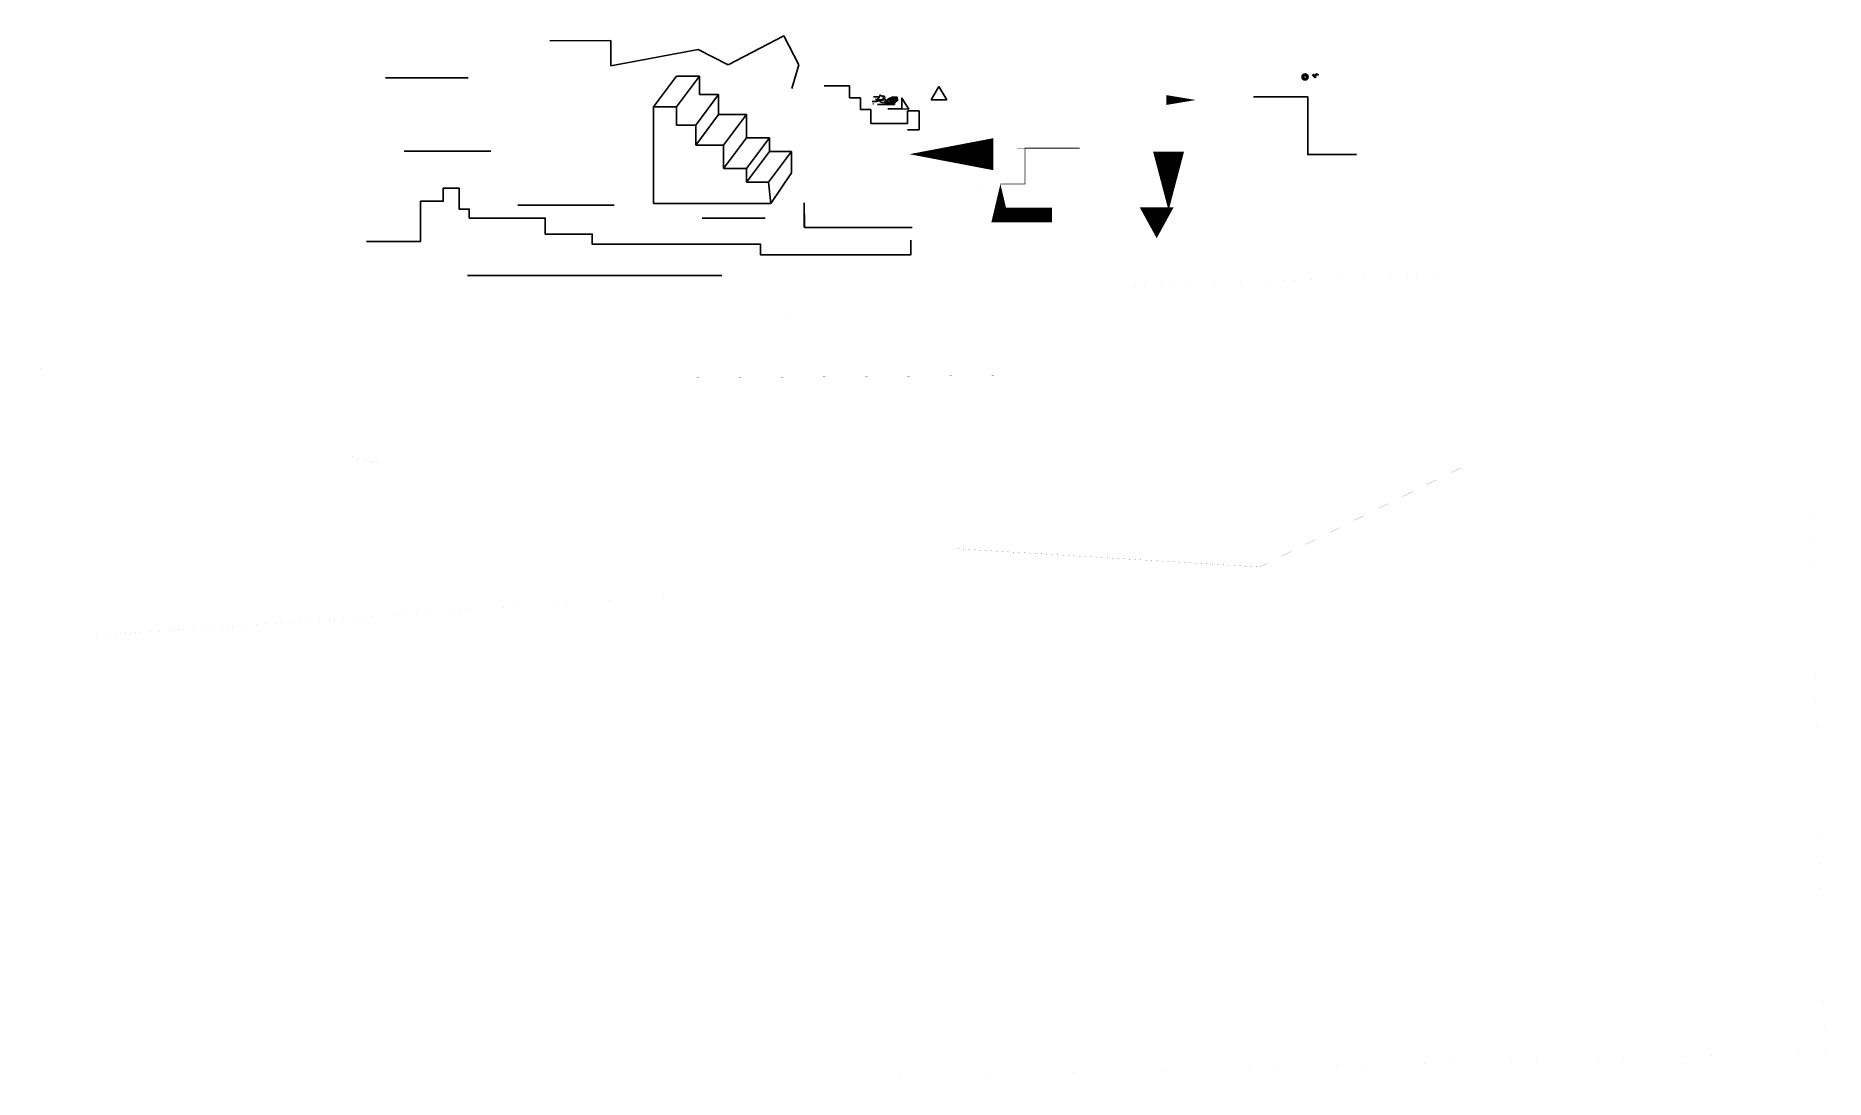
# Model space of a CAD drawing. Header units: millimetres. Extents: x -211271630 to 125129457, y -67076006 to 60599573.
# Drawn here: x -26705468 to 125129457, y -67076006 to 21419732 of the extents above; entities that cross this region are included whole.
import ezdxf

# ---------------------------------------------------------------- set-up
doc = ezdxf.new("R2010")
doc.units = ezdxf.units.MM

# ---------------------------------------------------------------- blocks, each defined once
blk = doc.blocks.new('*U6')
at = {"color": 0}
blk.add_lwpolyline([(-11165, 3179), (9123, 3179, -0.4142135624), (11768, 535), (11768, -2576, -0.4142135624), (11165, -3179), (-9123, -3179, -0.4142135624), (-11768, -535), (-11768, 2576, -0.4142135624)], format="xyb", close=True, dxfattribs=at)
blk = doc.blocks.new('*U7')
at = {"color": 0, "linetype": 'ByBlock', "lineweight": -2, "transparency": 16777216}
for p, rotation in [((82036598, 18139704), 300.0000000000001), ((82037642, 18174485), 239.9999999999999), ((82068286, 18190971), 180), ((82096841, 18137895), 59.99999999999999), ((82097885, 18172676), 120)]:
    blk.add_blockref('*U6', p, dxfattribs=dict(at, rotation=rotation))
blk.add_blockref('*U6', (82066197, 18121408), dxfattribs=at)
blk = doc.blocks.new('*U8')
at = {"color": 0}
blk.add_circle((0, 0), 2681, dxfattribs=at)
blk = doc.blocks.new('*U9')
at = {"color": 0, "linetype": 'ByBlock', "lineweight": -2, "transparency": 16777216}
for p in [(0, 16083), (0, 8042), (0, 0), (8042, 16083), (8042, 8042), (8042, 0), (16083, 16083), (16083, 8042), (16083, 0), (24125, 16083), (24125, 8042), (24125, 0)]:
    blk.add_blockref('*U8', p, dxfattribs=at)
blk = doc.blocks.new('*U10')
h = blk.add_hatch(color=0)
h.dxf.hatch_style = 1
h.paths.add_polyline_path([(-2684, 0, -1), (40, 0, 0.9337518473), (2671, -180, 0.0168479694), (2677, 0, 1)])
h.paths.add_polyline_path([(1970, -90, -1), (694, -90, -1)], flags=16)
h.paths.add_polyline_path([(-660, -229, 1), (-1935, -229, 1)], flags=17)
h = blk.add_hatch(color=0)
h.set_gradient(color1=(0, 0, 255), color2=(255, 255, 0))
h.paths.add_polyline_path([(40, 0, 0.9999999806), (-2684, 0, 0.4142135624), (-3, -2681, 0.3946117329), (2671, -180, -0.9337518473)])
h.paths.add_polyline_path([(-1935, -229, -1), (-660, -229, -1)], flags=16)
h = blk.add_hatch(color=0)
h.set_gradient(color1=(248, 153, 30), color2=(255, 255, 0))
h.paths.add_polyline_path([(2671, -180, -0.9337518473), (40, 0, 0.9999999806), (-2684, 0, 0.4142135624), (-3, -2681, 0.3946117329)])
h.paths.add_polyline_path([(-660, -229, -1), (-1935, -229, -1)], flags=16)
at = {"color": 0}
for centre in [(-1297, -229), (1332, -90)]:
    blk.add_circle(centre, 638, dxfattribs=at)
for centre, radius, start, end in [((-1322, 0), 1362, 0, 180), ((-3, 0), 2681, 180, 270), ((1362, 0), 1322, 180, 6.02011453)]:
    blk.add_arc(centre, radius, start, end, dxfattribs=at)
blk = doc.blocks.new('*U11')
at = {"color": 0, "linetype": 'ByBlock', "lineweight": -2, "transparency": 16777216}
for p, rotation in [((82027351, 18108358), 209.9999999999998), ((82027899, 18105794), 239.9999999999999), ((82028158, 18110852), 180), ((82030104, 18112608), 149.9999999999998), ((82029656, 18103849), 269.9999999999998), ((82032150, 18103042), 299.9999999999998), ((82032667, 18113156), 119.9999999999999), ((82034713, 18103590), 329.9999999999998), ((82035161, 18112350), 89.99999999999993), ((82036917, 18110404), 59.99999999999992), ((82037466, 18107841), 29.99999999999995)]:
    blk.add_blockref('*U10', p, dxfattribs=dict(at, rotation=rotation))
blk.add_blockref('*U10', (82036659, 18105347), dxfattribs=at)
blk = doc.blocks.new('*U37')
at = {"color": 0}
for centre, radius, start, end in [((-40575, 43079), 20735, 99.76988116, 200.23011901), ((-185439, -181303), 250815, 30.08706573, 59.99999998), ((-185439, -181303), 282690, 30.08706573, 59.99999998), ((45373, -47576), 15938, 210.08706573, 30.08706573)]:
    blk.add_arc(centre, radius, start, end, dxfattribs=at)
blk = doc.blocks.new('*U38')
at = {"color": 0, "linetype": 'ByBlock', "lineweight": -2, "transparency": 16777216}
for p, rotation in [((80807942, 17982276), 120), ((80855864, 17795005), 180), ((80946162, 18117413), 60.00000000000001), ((81042007, 17742872), 240), ((81180226, 17878009), 299.9999999999999)]:
    blk.add_blockref('*U37', p, dxfattribs=dict(at, rotation=rotation))
blk.add_blockref('*U37', (81132304, 18065280), dxfattribs=at)

msp = doc.modelspace()

# ---------------------------------------------------------------- hatches: boundary and pattern name
h = msp.add_hatch(color=0)
h.set_gradient(color1=(255, 255, 255))
h.paths.add_polyline_path([(81675201, 18133615, 0.6905857826), (81672390, 18129851, -0.1419951508), (81673599, 18130627, -0.6552490943), (81675201, 18131867), (81702650, 18131867), (81702650, 18133615)])
h.paths.add_polyline_path([(81702650, 18128808), (81702650, 18130556), (81675274, 18130556, 1.3971166719), (81675055, 18125677), (81702504, 18125677), (81702504, 18127425), (81675055, 18127425, -1.6790928159), (81675274, 18128808)])
h = msp.add_hatch(color=0)
h.set_gradient(color1=(255, 255, 255), name='CYLINDER')
h.paths.add_polyline_path([(81675055, 18124875, -0.2315436149), (81674135, 18125581, -0.2556032148), (81672060, 18126933, 0.5479250723), (81675055, 18123127), (81702504, 18123127), (81702504, 18124875)])
at = {"true_color": 0xddb3d4}
h = msp.add_hatch(dxfattribs=at)
h.set_pattern_fill('GOST_WOOD', color=254, style=0)
h.paths.add_polyline_path([(81702723, 18130556), (81702723, 18128808), (81702650, 18124966), (81702650, 18122723), (81714904, 18122723), (81719762, 18125528), (81720587, 18125528), (81720875, 18128652), (81720875, 18131775), (81719779, 18131775), (81714904, 18134590), (81702650, 18134590), (81702650, 18130556)])
h = msp.add_hatch(dxfattribs=at)
h.set_pattern_fill('GOST_WOOD', color=254, style=0)
h.paths.add_polyline_path([(81702650, 18124966), (81702650, 18122723), (81714904, 18122723), (81719762, 18125528), (81720587, 18125528), (81720875, 18128652), (81720875, 18131775), (81719779, 18131775), (81714904, 18134590), (81702650, 18134590), (81702650, 18130556), (81702723, 18130556), (81702723, 18128808)])
at = {"true_color": 0x293189}
h = msp.add_hatch(dxfattribs=at)
h.set_pattern_fill('AR-B816', color=177, style=0)
h.paths.add_polyline_path([(81702650, 18134590), (81702650, 18130556), (81702723, 18130556), (81702723, 18128808), (81702650, 18128808), (81702650, 18124966), (81702650, 18122723), (81714904, 18122723), (81719762, 18125528), (81720587, 18125528), (81720875, 18128652), (81720875, 18131775), (81719779, 18131775), (81714904, 18134590)])
h = msp.add_hatch()
h.set_pattern_fill('GOST_WOOD', color=0, style=0)
h.paths.add_polyline_path([(82016477, 18111814), (82016477, 18107445), (82024595, 18107445), (82024595, 18111814)])
h = msp.add_hatch(color=0)
h.set_gradient(color1=(94, 103, 175), color2=(94, 103, 175))
h.paths.add_polyline_path([(82044166, 18103506), (82044166, 18100965), (82051313, 18100965), (82051313, 18103506)])
h.paths.add_polyline_path([(82045734, 18106531, 1), (82041581, 18106531, 1)])
h.paths.add_polyline_path([(82033356, 18111070, -0.1194827564), (82033205, 18111691, -0.2763427742), (82033921, 18112886, 0.5571297092), (82032527, 18112024, 0.3736714857)])
h.paths.add_polyline_path([(82035918, 18111691, 0.5669771792), (82033921, 18112886, -0.0703491727), (82034143, 18112733, -0.5311245607), (82035685, 18111691, -0.7428839686), (82033626, 18111070, -0.0703491727), (82033356, 18111070, 0.7865393536)])
h.paths.add_polyline_path([(82030714, 18111289, -0.5330420292), (82031659, 18111924, 0.0011138702), (82031712, 18112117), (82029763, 18112117, 0.1113135468), (82029633, 18111539, 1), (82032327, 18111539, 0.1113135468), (82032196, 18112117), (82031858, 18112117), (82031712, 18112117, -0.0011138702), (82031659, 18111924, -0.3045956744), (82032086, 18111289, -1)])
h.paths.add_polyline_path([(82036396, 18111015, 0.0851828728), (82036369, 18110862, 1), (82037287, 18110862, 0.3185408566), (82036980, 18111295, -0.1940002713)])
h.paths.add_polyline_path([(82037902, 18112226, 1), (82037209, 18112226, 1)])
h = msp.add_hatch()
h.set_pattern_fill('GOST_WOOD', color=0, style=0)
h.set_pattern_definition([(90, (-2.988, -0.271), (6, -4e-16), [10, -2]), (90, (-0.988, -2.271), (6, -4e-16), [6, -1.5, 3, -1.5]), (90, (1.012, -5.271), (6, -4e-16), [10, -2])])
h.paths.add_polyline_path([(82102905, 18108147), (82103838, 18108147, 0.6805018638)])
h.paths.add_polyline_path([(82103838, 18107778), (82102905, 18107778, 0.6805018638)])
h.paths.add_polyline_path([(82102905, 18108147, 0.094216507), (82102870, 18107963, 0.094216507), (82102905, 18107778)])
h.paths.add_polyline_path([(82103873, 18107963, 0.094216507), (82103838, 18108147), (82103838, 18107778, 0.094216507)])
h = msp.add_hatch(color=0)
h.set_gradient(color1=(248, 215, 49), color2=(19, 155, 72))
h.paths.add_polyline_path([(82103556, 18107963, 1), (82103188, 18107963, 1)])
h.paths.add_polyline_path([(82103838, 18108147, 0.6805018638), (82102905, 18108147)])
h.paths.add_polyline_path([(82103838, 18107778), (82102905, 18107778, 0.6805018638)])
h = msp.add_hatch(color=256)
h.paths.add_polyline_path([(82110218, 18100031), (82109393, 18101221), (82105195, 18101221), (82104241, 18100031)])
h.paths.add_polyline_path([(82111425, 18098606), (82111425, 18100031), (82110218, 18100031), (82110218, 18098670)])
at = {"true_color": 0xddb3d4}
h = msp.add_hatch(dxfattribs=at)
h.set_pattern_fill('ANSI32', color=254, style=0)
h.paths.add_polyline_path([(82104241, 18100031), (82104241, 18098670), (82104675, 18098670, -1), (82105892, 18098670), (82108519, 18098670, -1), (82109736, 18098670), (82110218, 18098670), (82110218, 18100031)])
h.paths.add_polyline_path([(82105892, 18098670, 1), (82104675, 18098670)], flags=17)
h.paths.add_polyline_path([(82109736, 18098670, 1), (82108519, 18098670)], flags=17)
h.paths.add_polyline_path([(82108519, 18098670, 1), (82109736, 18098670)])
h.paths.add_polyline_path([(82105892, 18098670), (82104675, 18098670, 1)])
h.paths.add_polyline_path([(82110218, 18100031), (82109393, 18101221), (82105195, 18101221), (82104241, 18100031)])

# ---------------------------------------------------------------- linework, layer by layer
for p, q in [((32051568, 18970081), (36764526, 21419732)), ((36764526, 21419732), (38050965, 18944713)), ((16902771, 20987441), (22096644, 21035473)), ((22096644, 21035473), (22096644, 18874016)), ((22096644, 18874016), (29502722, 20266955)), ((29502722, 20266955), (32051568, 18970081)), ((38050965, 18944713), (37437806, 16952721)), ((2956259, 17865336), (9977606, 17865336)), ((25713243, 15392168), (27657835, 17993335)), ((27657835, 17993335), (29602426, 17993335)), ((27657835, 17993335), (29602426, 17993335)), ((29602426, 17993335), (27657835, 15392168)), ((29602426, 17993335), (29602426, 16432635)), ((40180057, 17186479), (42336796, 17186479)), ((42336796, 17186479), (42336796, 16156850)), ((49261137, 15989215), (49914404, 17120706)), ((50590078, 15989215), (49914404, 17120706)), ((25713243, 15392168), (27657835, 15392168)), ((25713243, 15392168), (25713243, 13772854)), ((27657835, 15392168), (27657835, 13831468)), ((27657835, 15392168), (27657835, 13831468)), ((29289903, 13831468), (31234494, 16432635)), ((29602426, 16432635), (31234494, 16432635)), ((31234494, 16432635), (31234494, 14733206)), ((31234494, 16432635), (31234494, 14733206)), ((42336796, 16156850), (43259174, 16156850)), ((43259174, 16156850), (43259174, 15181413)), ((44266014, 15851341), (44631459, 15851341)), ((44368985, 15643635), (44318509, 15643635)), ((44379080, 16236503), (44809134, 16236503)), ((44544641, 16050980), (45075647, 16002582)), ((44595117, 16002582), (44544641, 16050980)), ((44629440, 16002582), (44595117, 16002582)), ((45023152, 16002582), (44629440, 16002582)), ((44631459, 15851341), (44959788, 16420023)), ((44631459, 15851341), (44959788, 16420023)), ((45400802, 16021208), (44631459, 15851341)), ((45400802, 16021208), (44631459, 15851341)), ((44708183, 15603304), (45342160, 15603304)), ((44809134, 16236503), (44932296, 16266751)), ((44926239, 15883605), (44948448, 15929986)), ((44926239, 15853357), (44926239, 15883605)), ((44926239, 15883605), (44926239, 15883605)), ((45085742, 15773093), (44926239, 15853357)), ((44926239, 15853357), (44926239, 15853357)), ((44948448, 15929986), (44967074, 15968884)), ((44959788, 16420023), (45400802, 16021208)), ((44959788, 16420023), (45400802, 16021208)), ((44967074, 15968884), (45075647, 16002582)), ((45075647, 16002582), (45023152, 16002582)), ((45075647, 16002582), (45196789, 16067112)), ((45168523, 15773093), (45085742, 15773093)), ((45085742, 15773093), (45085742, 15773093)), ((45122085, 16204238), (45214312, 16363980)), ((45257360, 15773093), (45168523, 15773093)), ((45168523, 15773093), (45168523, 15773093)), ((45196789, 16067112), (45305817, 16067112)), ((45214312, 16363980), (45400712, 16200205)), ((45278349, 15773093), (45257360, 15773093)), ((45321969, 15794877), (45278349, 15773093)), ((45305817, 16067112), (45368407, 16036864)), ((45374464, 15821092), (45321969, 15794877)), ((45321969, 15794877), (45321969, 15794877)), ((45342160, 15603304), (45604634, 16036864)), ((45604634, 15698082), (45342160, 15603304)), ((45342160, 15603304), (46149774, 15603304)), ((45368407, 16036864), (45400802, 16021208)), ((45400802, 15857390), (45374464, 15821092)), ((45400802, 16021208), (45400802, 15944102)), ((45400802, 15944102), (45400802, 15889655)), ((45400802, 15889655), (45400802, 15857390)), ((45604634, 16036864), (45953927, 16206255)), ((46383982, 16206255), (45604634, 16036864)), ((45604634, 16036864), (45953927, 16206255)), ((46169964, 16036864), (45604634, 16036864)), ((45604634, 16036864), (45604634, 15982417)), ((46169964, 16036864), (45604634, 15698082)), ((45604634, 15698082), (45604634, 16036864)), ((45604634, 16036864), (46169964, 15698082)), ((45604634, 16036864), (45604634, 15698082)), ((45604634, 15982417), (45604634, 15698082)), ((45953927, 15907401), (45604634, 15698082)), ((45604634, 15698082), (45953927, 15907401)), ((45604634, 15698082), (46169964, 15698082)), ((45953927, 16206255), (46383982, 16206255)), ((45953927, 16206255), (46169964, 16036864)), ((46169964, 15698082), (45953927, 16206255)), ((45953927, 16206255), (45953927, 15907401)), ((45953927, 15907401), (46418305, 15946119)), ((46149774, 15603304), (46169964, 15698082)), ((46383982, 16206255), (46169964, 16036864)), ((46383982, 16206255), (46169964, 15698082)), ((46169964, 15698082), (46169964, 16036864)), ((46169964, 16036864), (46169964, 15698082)), ((46169964, 15698082), (46169964, 16036864)), ((46169964, 16036864), (46418305, 15946119)), ((46169964, 15698082), (46418305, 15946119)), ((46418305, 15946119), (46169964, 15698082)), ((46418305, 15946119), (46383982, 16206255)), ((46418305, 15946119), (46383982, 16206255)), ((49261137, 15989215), (50590078, 15989215)), ((25713243, 13772854), (25713243, 7200880)), ((27657835, 13831468), (29289903, 13831468)), ((27657835, 13831468), (29289903, 13831468)), ((31234494, 14733206), (29289903, 12132039)), ((29289903, 13831468), (29289903, 12132039)), ((31234494, 14733206), (33595784, 14733206)), ((31651193, 12132039), (33595784, 14733206)), ((33595784, 14733206), (33595784, 12756319)), ((33595784, 14733206), (33595784, 12756319)), ((43259174, 15181413), (44154424, 15181413)), ((44154424, 15181413), (44154424, 13975663)), ((44154424, 13975663), (46134826, 13975663)), ((46134826, 13975663), (47247106, 13975663)), ((47247106, 13975663), (47247106, 15059483)), ((47247106, 15059483), (48237307, 15059483)), ((48237307, 15059483), (48237307, 14056950)), ((48237307, 14056950), (48237307, 13447301)), ((33595784, 12756319), (31651193, 10155153)), ((33595784, 12756319), (35540376, 12756319)), ((33595784, 10155153), (35540376, 12756319)), ((35540376, 12756319), (35540376, 11611806)), ((35540376, 12756319), (35540376, 11611806)), ((48237307, 13447301), (47260671, 13447301)), ((4564134, 11626903), (11905144, 11626903)), ((29289903, 12132039), (31651193, 12132039)), ((29289903, 12132039), (31651193, 12132039)), ((31651193, 12132039), (31651193, 10155153)), ((35540376, 11611806), (33595784, 9010639)), ((35470926, 9010639), (37415518, 11611806)), ((35470926, 9010639), (37415518, 11611806)), ((35540376, 11611806), (37415518, 11611806)), ((37415518, 11611806), (37415518, 9796136)), ((31651193, 10155153), (33595784, 10155153)), ((31651193, 10155153), (33595784, 10155153)), ((33595784, 10155153), (33595784, 9010639)), ((37415518, 9796136), (35673902, 7200880)), ((33595784, 9010639), (35470926, 9010639)), ((33595784, 9010639), (35470926, 9010639)), ((35673902, 7200880), (35470926, 9010639)), ((14188019, 7066758), (22379512, 7066758)), ((25713243, 7200880), (35673902, 7200880)), ((38499000, 5180477), (38499000, 7241839)), ((38521434, 5158071), (38521434, 6275895)), ((29839612, 5964691), (35178820, 5964691)), ((38521434, 5158071), (47651929, 5158071)), ((9935605, 1075979), (31511012, 1075979))]:
    msp.add_line(p, q)
at = {"color": 0}
for p, q in [((80876634, 17930142), (80852562, 17930142)), ((80877639, 17945473), (80853773, 17948615)), ((80877639, 17914812), (80853773, 17911670)), ((80880636, 17960541), (80857384, 17966771)), ((80880636, 17899744), (80857384, 17893514)), ((80885575, 17975089), (80863335, 17984301)), ((80885575, 17885196), (80863335, 17875984)), ((80892370, 17988867), (80871522, 18000904)), ((80892370, 17871417), (80871522, 17859381)), ((80900905, 18001641), (80881807, 18016296)), ((80900905, 17858643), (80881807, 17843989)), ((80911035, 18013192), (80894013, 18030214)), ((80911035, 17847093), (80894013, 17830071)), ((80922585, 18023322), (80907931, 18042420)), ((80922585, 17836963), (80907931, 17817865)), ((80935359, 18031857), (80923323, 18052704)), ((80935359, 17828428), (80923323, 17807580)), ((80949138, 18038652), (80939926, 18060892)), ((80949138, 17821633), (80939926, 17799393)), ((80963686, 18043590), (80957456, 18066843)), ((80963686, 17816694), (80957456, 17793442)), ((80978754, 18046588), (80975612, 18070454)), ((80978754, 17813697), (80975612, 17789831)), ((80994084, 18047592), (80994084, 18071665)), ((80994084, 17812692), (80994084, 17788620)), ((81009415, 18046588), (81012557, 18070454)), ((81009415, 17813697), (81012557, 17789831)), ((81024483, 18043590), (81030713, 18066843)), ((81024483, 17816694), (81030713, 17793442)), ((81039030, 18038652), (81048243, 18060892)), ((81039030, 17821633), (81048243, 17799393)), ((81052809, 18031857), (81064845, 18052704)), ((81052809, 17828428), (81064845, 17807580)), ((81065583, 18023322), (81080238, 18042420)), ((81065583, 17836963), (81080238, 17817865)), ((81077134, 18013192), (81094156, 18030214)), ((81077134, 17847093), (81094156, 17830071)), ((81087264, 18001641), (81106362, 18016296)), ((81087264, 17858643), (81106362, 17843989)), ((81095799, 17988867), (81116646, 18000904)), ((81095799, 17871417), (81116646, 17859381)), ((81102594, 17975089), (81124834, 17984301)), ((81102594, 17885196), (81124834, 17875984)), ((81107532, 17960541), (81130784, 17966771)), ((81107532, 17899744), (81130784, 17893514)), ((81110529, 17945473), (81134396, 17948615)), ((81110529, 17914812), (81134396, 17911670)), ((81111534, 17930142), (81135607, 17930142)), ((81663502, 18052408), (81657738, 18052408)), ((81658583, 18058825), (81665780, 18061436)), ((81664150, 18057333), (81658583, 18058825)), ((81658583, 18045991), (81664027, 18047967)), ((81664150, 18047483), (81658583, 18045991)), ((81666051, 18061922), (81661059, 18064804)), ((81666051, 18042894), (81661059, 18040012)), ((81661059, 18040012), (81666589, 18042018)), ((81664999, 18069939), (81671125, 18072162)), ((81669075, 18065863), (81664999, 18069939)), ((81669075, 18038953), (81664999, 18034877)), ((81673016, 18068887), (81670134, 18073879)), ((81673016, 18035929), (81670134, 18030937)), ((81670134, 18030937), (81677492, 18033607)), ((81702723, 18130556), (81675274, 18130556)), ((81675274, 18128808), (81702723, 18128808)), ((81676113, 18076356), (81748577, 18102648)), ((81677605, 18070788), (81676113, 18076356)), ((81677605, 18034028), (81676113, 18028461)), ((81677600, 18070806), (81682530, 18072595)), ((81677600, 18070806), (81682530, 18072593)), ((81682530, 18077200), (81754994, 18103493)), ((81682530, 18071436), (81682530, 18077200)), ((81682530, 18033380), (81682530, 18027616)), ((81682530, 18027616), (81688585, 18029813)), ((81687455, 18070788), (81688947, 18076356)), ((81687455, 18070788), (81694649, 18073398)), ((81687455, 18034028), (81688947, 18028461)), ((81761411, 18102648), (81688947, 18076356)), ((81688947, 18028461), (81761411, 18054753)), ((81692044, 18068887), (81694926, 18073879)), ((81692044, 18035929), (81697155, 18037784)), ((81692044, 18035929), (81694926, 18030937)), ((81694926, 18073879), (81767390, 18100171)), ((81694926, 18030937), (81767390, 18057230)), ((81695985, 18065863), (81768449, 18092156)), ((81695985, 18065863), (81700061, 18069939)), ((81695985, 18038953), (81700061, 18034877)), ((81699009, 18042894), (81771473, 18069187)), ((81699009, 18061922), (81704001, 18064804)), ((81699009, 18042894), (81704001, 18040012)), ((81772525, 18096231), (81700061, 18069939)), ((81700061, 18034877), (81772525, 18061170)), ((81700910, 18057333), (81706478, 18058825)), ((81700910, 18047483), (81706478, 18045991)), ((81701558, 18052408), (81774022, 18078701)), ((81701558, 18052408), (81707322, 18052408)), ((81702723, 18128808), (81702723, 18130556)), ((81704001, 18064804), (81776465, 18091097)), ((81704001, 18040012), (81776465, 18066304)), ((81711459, 18009354), (81705695, 18009354)), ((81706478, 18058825), (81778942, 18085117)), ((81706478, 18045991), (81778942, 18072284)), ((81706540, 18015771), (81713738, 18018382)), ((81712108, 18014279), (81706540, 18015771)), ((81706540, 18002937), (81711985, 18004913)), ((81712108, 18004429), (81706540, 18002937)), ((81707322, 18052408), (81779786, 18078701)), ((81714009, 18018868), (81709017, 18021750)), ((81714009, 17999840), (81709017, 17996958)), ((81709017, 17996958), (81714546, 17998964)), ((81712957, 18026885), (81719083, 18029107)), ((81717033, 18022809), (81712957, 18026885)), ((81717033, 17995899), (81712957, 17991823)), ((81714904, 18134590), (81714912, 18134585)), ((81714904, 18122723), (81719762, 18125528)), ((81714904, 18122723), (81714932, 18122734)), ((81714912, 18134585), (81714921, 18134580)), ((81714921, 18134580), (81714921, 18134580)), ((81714921, 18134580), (81719779, 18131775)), ((81720974, 18025833), (81718091, 18030825)), ((81720974, 17992875), (81718091, 17987883)), ((81718091, 17987883), (81725450, 17990553)), ((81721163, 18131775), (81720587, 18125528)), ((81720875, 18128652), (81720875, 18131775)), ((81721791, 18131775), (81721215, 18125528)), ((81722420, 18131775), (81721844, 18125528)), ((81723100, 18131775), (81722524, 18125528)), ((81723753, 18131775), (81723177, 18125528)), ((81724382, 18131775), (81723806, 18125528)), ((81724071, 18033301), (81796535, 18059594)), ((81725563, 18027734), (81724071, 18033301)), ((81725563, 17990974), (81724071, 17985406)), ((81725010, 18131775), (81724434, 18125528)), ((81725691, 18131775), (81725115, 18125528)), ((81725403, 18128652), (81725115, 18125528)), ((81725403, 18128652), (81725403, 18125528)), ((81725558, 18027752), (81730488, 18029540)), ((81725558, 18027752), (81730488, 18029539)), ((81730488, 18034146), (81802952, 18060439)), ((81730488, 18028382), (81730488, 18034146)), ((81730488, 17990326), (81730488, 17984562)), ((81730488, 17984562), (81736542, 17986758)), ((81735412, 18027734), (81736904, 18033301)), ((81735412, 18027734), (81742606, 18030344)), ((81735412, 17990974), (81736904, 17985406)), ((81809368, 18059594), (81736904, 18033301)), ((81736904, 17985406), (81809368, 18011699)), ((81740002, 18025833), (81742884, 18030825)), ((81740002, 17992875), (81745112, 17994729)), ((81740002, 17992875), (81742884, 17987883)), ((81742884, 18030825), (81815348, 18057117)), ((81742884, 17987883), (81815348, 18014176)), ((81749038, 17961554), (81743274, 17961554)), ((81743943, 18022809), (81816406, 18049101)), ((81743943, 18022809), (81748018, 18026885)), ((81743943, 17995899), (81748018, 17991823)), ((81744118, 17967971), (81751316, 17970583)), ((81749686, 17966479), (81744118, 17967971)), ((81744118, 17955138), (81749563, 17957113)), ((81749686, 17956630), (81744118, 17955138)), ((81751587, 17971068), (81746595, 17973951)), ((81751587, 17952040), (81746595, 17949158)), ((81746595, 17949158), (81752125, 17951165)), ((81746966, 17999840), (81819430, 18026132)), ((81746966, 18018868), (81751958, 18021750)), ((81746966, 17999840), (81751958, 17996958)), ((81820482, 18053177), (81748018, 18026885)), ((81748018, 17991823), (81820482, 18018116)), ((81748940, 18101296), (81748577, 18102648)), ((81748940, 18101296), (81748577, 18102648)), ((81748867, 18014279), (81754435, 18015771)), ((81748867, 18004429), (81754435, 18002937)), ((81749516, 18009354), (81821980, 18035646)), ((81749516, 18009354), (81755280, 18009354)), ((81750535, 17979085), (81756661, 17981308)), ((81754611, 17975009), (81750535, 17979085)), ((81754611, 17948099), (81750535, 17944024)), ((81751958, 18021750), (81824422, 18048042)), ((81751958, 17996958), (81824422, 18023250)), ((81754435, 18015771), (81826899, 18042063)), ((81754435, 18002937), (81826899, 18029230)), ((81755280, 18009354), (81827744, 18035646)), ((81758552, 17978033), (81755670, 17983025)), ((81758552, 17945076), (81755670, 17940084)), ((81755670, 17940084), (81763028, 17942754)), ((81759919, 18060321), (81759924, 18060303)), ((81759919, 18060321), (81759924, 18060303)), ((81760032, 18097501), (81761411, 18102648)), ((81760032, 18097501), (81761411, 18102648)), ((81761336, 18055033), (81761411, 18054753)), ((81761649, 17985502), (81834113, 18011794)), ((81763141, 17979934), (81761649, 17985502)), ((81763141, 17943175), (81761649, 17937607)), ((81763136, 17979952), (81768066, 17981741)), ((81763136, 17979952), (81768066, 17981740)), ((81766399, 18058947), (81767390, 18057230)), ((81768066, 17986347), (81840530, 18012639)), ((81768066, 17980583), (81768066, 17986347)), ((81768066, 17942526), (81768066, 17936762)), ((81768066, 17936762), (81774120, 17938959)), ((81768449, 18092156), (81772525, 18096231)), ((81768449, 18092156), (81772525, 18096231)), ((81771473, 18069187), (81776465, 18066304)), ((81771473, 18069187), (81776465, 18066304)), ((81772991, 17979934), (81774482, 17985502)), ((81772991, 17979934), (81780184, 17982544)), ((81772991, 17943175), (81774482, 17937607)), ((81774022, 18078701), (81779786, 18078701)), ((81774022, 18078701), (81779786, 18078701)), ((81846946, 18011794), (81774482, 17985502)), ((81774482, 17937607), (81846946, 17963899)), ((81777580, 17978033), (81780462, 17983025)), ((81777580, 17945076), (81782690, 17946930)), ((81777580, 17945076), (81780462, 17940084)), ((81780462, 17983025), (81852926, 18009318)), ((81780462, 17940084), (81852926, 17966376)), ((81781521, 17975009), (81853985, 18001302)), ((81781521, 17975009), (81785597, 17979085)), ((81781521, 17948099), (81785597, 17944024)), ((81784545, 17952040), (81857009, 17978333)), ((81784545, 17971068), (81789536, 17973951)), ((81784545, 17952040), (81789536, 17949158)), ((81858060, 18005378), (81785597, 17979085)), ((81785597, 17944024), (81858060, 17970316)), ((81792106, 17912723), (81786342, 17912723)), ((81786446, 17966479), (81792013, 17967971)), ((81786446, 17956630), (81792013, 17955138)), ((81787094, 17961554), (81859558, 17987847)), ((81787094, 17961554), (81792858, 17961554)), ((81787187, 17919139), (81794384, 17921751)), ((81792754, 17917647), (81787187, 17919139)), ((81787187, 17906306), (81792631, 17908281)), ((81792754, 17907798), (81787187, 17906306)), ((81789536, 17973951), (81862000, 18000243)), ((81789536, 17949158), (81862000, 17975451)), ((81794655, 17922237), (81789663, 17925119)), ((81794655, 17903208), (81789663, 17900326)), ((81789663, 17900326), (81795193, 17902333)), ((81792013, 17967971), (81864477, 17994264)), ((81792013, 17955138), (81864477, 17981430)), ((81792858, 17961554), (81865322, 17987847)), ((81793603, 17930253), (81799729, 17932476)), ((81797679, 17926177), (81793603, 17930253)), ((81797679, 17899268), (81793603, 17895192)), ((81796897, 18058242), (81796535, 18059594)), ((81796897, 18058242), (81796535, 18059594)), ((81801620, 17929201), (81798738, 17934193)), ((81801620, 17896244), (81798738, 17891252)), ((81798738, 17891252), (81806096, 17893922)), ((81804717, 17936670), (81877181, 17962962)), ((81806209, 17931102), (81804717, 17936670)), ((81806209, 17894343), (81804717, 17888775)), ((81806204, 17931120), (81811134, 17932909)), ((81806204, 17931120), (81811134, 17932908)), ((81807876, 18017267), (81807881, 18017249)), ((81807876, 18017267), (81807881, 18017249)), ((81807989, 18054447), (81809368, 18059594)), ((81807989, 18054447), (81809368, 18059594)), ((81809293, 18011979), (81809368, 18011699)), ((81811134, 17937515), (81883598, 17963807)), ((81811134, 17931751), (81811134, 17937515)), ((81811134, 17893694), (81811134, 17887930)), ((81811134, 17887930), (81817188, 17890127)), ((81814356, 18015893), (81815348, 18014176)), ((81816059, 17931102), (81817551, 17936670)), ((81816059, 17931102), (81823253, 17933712)), ((81816059, 17894343), (81817551, 17888775)), ((81816406, 18049101), (81820482, 18053177)), ((81816406, 18049101), (81820482, 18053177)), ((81890015, 17962962), (81817551, 17936670)), ((81817551, 17888775), (81890015, 17915068)), ((81819430, 18026132), (81824422, 18023250)), ((81819430, 18026132), (81824422, 18023250)), ((81820648, 17929201), (81823530, 17934193)), ((81820648, 17896244), (81825759, 17898098)), ((81820648, 17896244), (81823530, 17891252)), ((81821594, 18057964), (81844011, 18100242)), ((81828948, 18053718), (81821594, 18057964)), ((81821980, 18035646), (81827744, 18035646)), ((81821980, 18035646), (81827744, 18035646)), ((81823530, 17934193), (81895994, 17960486)), ((81823530, 17891252), (81895994, 17917544)), ((81824589, 17926177), (81897053, 17952470)), ((81824589, 17926177), (81828665, 17930253)), ((81824589, 17899268), (81828665, 17895192)), ((81825048, 18160921), (81832402, 18165167)), ((81844938, 18117184), (81825048, 18160921)), ((81827613, 17903208), (81900077, 17929501)), ((81827613, 17922237), (81832605, 17925119)), ((81827613, 17903208), (81832605, 17900326)), ((81901129, 17956546), (81828665, 17930253)), ((81828665, 17895192), (81901129, 17921484)), ((81856881, 18092812), (81828948, 18053718)), ((81829514, 17917647), (81835081, 17919139)), ((81829514, 17907798), (81835081, 17906306)), ((81830162, 17912723), (81902626, 17939015)), ((81830162, 17912723), (81835926, 17912723)), ((81832402, 18165167), (81857807, 18124614)), ((81832605, 17925119), (81905069, 17951411)), ((81832605, 17900326), (81905069, 17926619)), ((81834475, 18010442), (81834113, 18011794)), ((81834475, 18010442), (81834113, 18011794)), ((81835081, 17919139), (81907545, 17945432)), ((81835081, 17906306), (81907545, 17932598)), ((81835926, 17912723), (81908390, 17939015)), ((81845455, 17969467), (81845459, 17969449)), ((81845455, 17969467), (81845459, 17969449)), ((81845567, 18006648), (81846946, 18011794)), ((81845567, 18006648), (81846946, 18011794)), ((81846871, 17964179), (81846946, 17963899)), ((81847340, 18094238), (81850586, 18099860)), ((81851675, 18117989), (81848546, 18123409)), ((81852864, 18098331), (81849685, 18092823)), ((81850943, 18124733), (81854118, 18119233)), ((81851934, 17968093), (81852926, 17966376)), ((81853985, 18001302), (81858060, 18005378)), ((81853985, 18001302), (81858060, 18005378)), ((81857009, 17978333), (81862000, 17975451)), ((81857009, 17978333), (81862000, 17975451)), ((81859558, 17987847), (81865322, 17987847)), ((81859558, 17987847), (81865322, 17987847)), ((81869373, 18109939), (81875890, 18109939)), ((81875837, 18107201), (81869388, 18107201)), ((81872302, 18116177), (81920125, 18111533)), ((81920125, 18103041), (81872302, 18101317)), ((81877543, 17961610), (81877181, 17962962)), ((81877543, 17961610), (81877181, 17962962)), ((81888523, 17920635), (81888528, 17920617)), ((81888523, 17920635), (81888528, 17920617)), ((81888636, 17957816), (81890015, 17962962)), ((81888636, 17957816), (81890015, 17962962)), ((81889940, 17915347), (81890015, 17915068)), ((81895003, 17919261), (81895994, 17917544)), ((81897053, 17952470), (81901129, 17956546)), ((81897053, 17952470), (81901129, 17956546)), ((81900077, 17929501), (81905069, 17926619)), ((81900077, 17929501), (81905069, 17926619)), ((81902626, 17939015), (81908390, 17939015)), ((81902626, 17939015), (81908390, 17939015)), ((81920125, 18111533), (81920125, 18103041)), ((81973253, 18097046), (82002977, 18094973)), ((82002977, 18090495), (81975827, 18089085)), ((82002977, 18094973), (82002977, 18090495)), ((82040209, 18109123), (82043533, 18109123)), ((82040308, 18110368), (82043633, 18110368)), ((82046735, 18106531), (82050369, 18106555)), ((82099985, 18112613), (82105447, 18112613))]:
    msp.add_line(p, q, dxfattribs=at)
for points in [[(66243153, 17831163, 500, 0, 0), (66290873, 17831163, 500, 0, 0), (70108476, 17831163, 0, 0, 0)], [(82028739, 18112117, 0, 200, 0), (82031858, 18112117, 200, 200, 0), (82032541, 18112117, 200, 200, 0)], [(82034562, 18111691, 0, 200, 0), (82035263, 18110813, 200, 200, 0)], [(82036368, 18112423, 0, 200, 0), (82037069, 18111545, 200, 200, 0)], [(71563938, 13398647, 0, 0, 0), (71563938, 13493970, 0, 0, 0), (73878359, 13493970, 0, 0, 0), (73878359, 15972366, 0, 0, 0), (71730958, 15972366, 0, 835101, 0), (69225656, 15972366, 835101, 835101, 0)], [(62700908, 13394759, 500, 0, 0), (62747845, 13394759, 0, 0, 0), (68403697, 13394759, 0, 0, 0), (68403697, 13394759, 0, 0, 0), (68403697, 13394759, 0, 0, 0), (68403697, 4253370, 0, 2883054, 0), (68403697, 6878590, 2883054, 2883054, 0)], [(47470001, 11378966, 500, 0, 0), (47423064, 11378966, 0, 2722319, 0), (54557419, 11378966, 2722319, 2722319, 0)], [(56294070, 11894634, 0, 70318, 0), (58077660, 11894634, 70318, 70318, 0), (61879519, 11894634, 70318, 70318, 0), (57232801, 11894634, 70318, 70318, 0), (57232801, 8847504, 70318, 70318, 0), (55144126, 8847504, 0, 1242292, 0), (55144126, 6222285, 1242292, 1242292, 0), (56082857, 6222285, 1242292, 1242292, 0), (59509224, 6222285, 1242292, 1242292, 0)], [(60119398, 9480370, 0, 0, 0), (63451892, 9480370, 0, 0, 0), (63451892, 6597316, 0, 0, 0), (63451892, 6597316, 0, 0, 0), (65118140, 6597316, 0, 0, 0), (66737451, 6597316, 0, 0, 0), (69412833, 6597316, 0, 2625220, 0), (69412833, 11589921, 2625220, 2625220, 0)], [(76669981, 13231832, 0, 100, 0), (76670182, 13231832, 100, 100, 0)], [(52849431, 8351594, 1000, 100, 0), (55217059, 8104533, 100, 100, 0)], [(-26704968, -6790541, 1000, 10, 0), (-21350385, -6535873, 10, 10, 0), (-1334442, -6535873, 10, 10, 0)], [(2235280, -14812556, 5000, 100, 0), (-187031, -14175888, 100, 100, 0), (28370748, -14175888, 100, 100, 0)], [(-21732855, -29455917, 1500, 0, 0), (30155609, -25890577, 0, 0, 0)]]:
    msp.add_lwpolyline(points, format="xyseb")
for points in [[(81675055, 18125677), (81702504, 18125677), (81702504, 18127425), (81675055, 18127425)], [(81675055, 18123127), (81702504, 18123127), (81702504, 18124875), (81675055, 18124875)], [(81675201, 18131867), (81702650, 18131867), (81702650, 18133615), (81675201, 18133615)], [(81720875, 18131775), (81719762, 18131775)], [(81719762, 18125528), (81720587, 18125528)], [(81722420, 18131775), (81722420, 18131775)], [(81724382, 18131775), (81724382, 18131775)], [(81725010, 18131775), (81725010, 18131775)], [(81725115, 18125528), (81725115, 18125528)], [(82103679, 18103665), (82103679, 18104149)], [(82104287, 18104757), (82107091, 18104757)], [(82107094, 18103057), (82104290, 18103057)], [(82107700, 18104149), (82107700, 18103665)], [(82108710, 18107489), (82108710, 18108185)], [(82109240, 18108715), (82111962, 18108715)], [(82112117, 18106959), (82109240, 18106959)], [(82110303, 18104493), (82110303, 18104670), (82113017, 18104670), (82113017, 18104493)], [(82113017, 18103276), (82110303, 18103276)], [(82112665, 18108572), (82112665, 18107867)]]:
    msp.add_lwpolyline(points, dxfattribs=at)
at = {"color": 0, "const_width": 200}
for points in [[(81702650, 18134590), (81714904, 18134590)], [(81702650, 18134590), (81702650, 18124966), (81702650, 18122723), (81714904, 18122723)]]:
    msp.add_lwpolyline(points, dxfattribs=at)
at = {"color": 0}
msp.add_lwpolyline([(81725403, 18125528), (81726393, 18125528, 0.4142135624), (81726593, 18125728), (81726593, 18131575, 0.4142135624), (81726393, 18131775), (81725691, 18131775)], format="xyb", dxfattribs=at)
for points in [[(82016477, 18111814), (82024595, 18111814), (82024595, 18107445), (82016477, 18107445)], [(82044166, 18103506), (82051313, 18103506), (82051313, 18100965), (82044166, 18100965)], [(82101249, 18108198), (82102314, 18108198), (82102314, 18107664), (82101249, 18107664)], [(82102905, 18108147), (82103838, 18108147), (82103838, 18107778), (82102905, 18107778)], [(82104241, 18100031), (82110218, 18100031), (82110218, 18098670), (82104241, 18098670)]]:
    msp.add_lwpolyline(points, close=True, dxfattribs=at)
at = {"color": 0, "const_width": 1}
msp.add_lwpolyline([(82104241, 18100031), (82105195, 18101221), (82109393, 18101221), (82110218, 18100031), (82111425, 18100031), (82111425, 18098606), (82110218, 18098670), (82104241, 18098670), (82103040, 18098670, -0.4142135624), (82102765, 18098946), (82102765, 18099787, -0.4142135624), (82103040, 18100062), (82104241, 18100062)], format="xyb", dxfattribs=at)
for points in [[(45584460, 15226586), (46783034, 15226586), (46783034, 16140431), (47360375, 15202981), (46783034, 15226586)], [(76622262, 16234504), (76669981, 16234504), (81227245, 16234504), (81227245, 13446309), (81227245, 11349204), (85355030, 11349204), (85355030, 11349204)], [(1369243, 3983978), (5937927, 3983978), (5937927, 7394277), (7861584, 7394277), (7861584, 8499021), (9208144, 8499021), (9208144, 6721823), (10073789, 6721823), (10073789, 5953305), (12382177, 5953305), (13440189, 5953305), (14786748, 5953305), (16518039, 5953305), (16518039, 4608399), (17960782, 4608399), (20509627, 4608399), (20509627, 3743816), (21952370, 3743816), (24356941, 3743816), (26232506, 3743816), (29839362, 3743816), (31955385, 3743816), (33205761, 3743816), (34792778, 3743816), (34792778, 2831200), (37101166, 2831200), (40082834, 2831200), (41958400, 2831200), (45084342, 2831200), (46286627, 2831200), (47537004, 2831200), (47537004, 4080042)]]:
    msp.add_lwpolyline(points)
for points, const_width in [([(65157131, 130340), (92132068, 1153447)], 500), ([(27516963, -2556186), (40895142, -2037283)], 50), ([(26021624, -7616988), (57663502, -7366667)], 1500), ([(41253413, -67075931), (125129380, -64836012), (123704503, -11480124)], 150), ([(51279116, -22076390), (77149833, -23635638), (94322635, -15171152)], 5000), ([(32832900, -35058594), (42777127, -34676593), (61008208, -34676593)], 150)]:
    msp.add_lwpolyline(points, dxfattribs=dict(const_width=const_width))
at = {"color": 0}
for centre, radius in [((80994084, 17930142), 257958), ((80994084, 17930142), 152101), ((81858043, 18108509), 11420), ((81987169, 18114723), 5350), ((82043657, 18106531), 2076), ((82072960, 18109417), 1128), ((82072960, 18109417), 647), ((82075265, 18103232), 2256), ((82075265, 18103232), 1206), ((82075216, 18111673), 1128), ((82075216, 18109417), 1128), ((82075216, 18107161), 1128), ((82075216, 18111673), 639), ((82075216, 18109417), 592), ((82075216, 18107161), 546), ((82079777, 18107745), 2256), ((82079777, 18103232), 2256), ((82079777, 18098720), 2256), ((82079777, 18107745), 1277), ((82079777, 18103232), 1184), ((82079777, 18098720), 1091), ((82084289, 18103232), 2256), ((82084289, 18103232), 1294), ((82101542, 18105926), 608), ((82101782, 18107931), 267), ((82103372, 18107963), 501), ((82103679, 18104757), 608), ((82103682, 18103057), 608), ((82103372, 18107963), 184), ((82105283, 18098670), 608), ((82106386, 18109505), 530), ((82107700, 18104757), 608), ((82107703, 18103057), 608), ((82108710, 18108715), 530), ((82108710, 18106959), 530), ((82109128, 18098670), 608), ((82110303, 18105278), 608), ((82110303, 18103885), 608), ((82110468, 18109245), 530), ((82112391, 18109026), 530), ((82112391, 18107413), 530), ((82113017, 18105278), 608), ((82113017, 18103885), 608), ((82117069, 18109774), 2349), ((82117069, 18109774), 2073), ((82117069, 18109774), 2073), ((82117069, 18109774), 1868), ((82117069, 18109774), 1666), ((82117069, 18109774), 1435), ((82117069, 18109774), 1435), ((82117069, 18109774), 1212), ((82117069, 18109774), 1212), ((82117069, 18109774), 1212), ((82117069, 18109774), 1212), ((82117069, 18109774), 1212), ((82117069, 18109774), 1212), ((82117069, 18109774), 737), ((82117069, 18109774), 737), ((82117069, 18109774), 446), ((82117069, 18109774), 446), ((82117069, 18109774), 446), ((82117069, 18109774), 446), ((82117069, 18109774), 446), ((82117069, 18109774), 446), ((82117069, 18109774), 223), ((82117069, 18109774), 223), ((82125485, 18110682), 2111), ((82125485, 18110682), 1714), ((82125485, 18110682), 1714)]:
    msp.add_circle(centre, radius, dxfattribs=at)
for centre, radius in [((82030980, 18111539), 1347), ((82031400, 18111289), 686), ((82034562, 18111691), 1356), ((82034562, 18111691), 1123), ((82036828, 18110862), 459), ((82037556, 18112226), 347)]:
    msp.add_circle(centre, radius)
at = {"color": 2}
msp.add_circle((82033491, 18112024), 964, dxfattribs=at)
at = {"color": 0}
for centre, radius, start, end in [((80994084, 17930142), 141522, 172.5, 180), ((80994084, 17930142), 141522, 187.5, 195), ((80994084, 17930142), 141522, 157.5, 165), ((80994084, 17930142), 141522, 202.5, 210), ((80994084, 17930142), 141522, 142.5, 150), ((80994084, 17930142), 117450, 180, 187.5), ((80994084, 17930142), 117450, 165, 172.5), ((80994084, 17930142), 117450, 195, 202.5), ((80994084, 17930142), 141522, 217.5, 225), ((80994084, 17930142), 117450, 150, 157.5), ((80994084, 17930142), 117450, 210, 217.5), ((80994084, 17930142), 141522, 127.5, 135), ((80994084, 17930142), 117450, 135, 142.5), ((80994084, 17930142), 141522, 232.5, 240), ((80994084, 17930142), 117450, 225, 232.5), ((80994084, 17930142), 117450, 120, 127.5), ((80994084, 17930142), 141522, 112.5, 120), ((80994084, 17930142), 117450, 240, 247.5), ((80994084, 17930142), 141522, 247.5, 255), ((80994084, 17930142), 117450, 105, 112.5), ((80994084, 17930142), 141522, 97.5, 105), ((80994084, 17930142), 117450, 255, 262.5), ((80994084, 17930142), 141522, 262.5, 270), ((80994084, 17930142), 117450, 90, 97.5), ((80994084, 17930142), 141522, 82.5, 90), ((80994084, 17930142), 117450, 270, 277.5), ((80994084, 17930142), 117450, 75, 82.5), ((80994084, 17930142), 141522, 277.5, 285), ((80994084, 17930142), 117450, 285, 292.5), ((80994084, 17930142), 141522, 67.5, 75), ((80994084, 17930142), 117450, 60, 67.5), ((80994084, 17930142), 141522, 292.5, 300), ((80994084, 17930142), 117450, 300, 307.5), ((80994084, 17930142), 141522, 52.5, 60), ((80994084, 17930142), 117450, 45, 52.5), ((80994084, 17930142), 117450, 315, 322.5), ((80994084, 17930142), 141522, 307.5, 315), ((80994084, 17930142), 117450, 30, 37.5), ((80994084, 17930142), 141522, 37.5, 45), ((80994084, 17930142), 117450, 330, 337.5), ((80994084, 17930142), 117450, 15, 22.5), ((80994084, 17930142), 141522, 322.5, 330), ((80994084, 17930142), 117450, 345, 352.5), ((80994084, 17930142), 117450, 0, 7.5), ((80994084, 17930142), 141522, 22.5, 30), ((80994084, 17930142), 141522, 337.5, 345), ((80994084, 17930142), 141522, 7.5, 15), ((80994084, 17930142), 141522, 352.5, 0), ((81682530, 18052408), 24792, 165, 180), ((81682530, 18052408), 24792, 195, 210), ((81682530, 18052408), 24792, 135, 150), ((81682530, 18052408), 19028, 180, 195), ((81682530, 18052408), 19028, 150, 165), ((81682530, 18052408), 24792, 225, 240), ((81682530, 18052408), 19028, 210, 225), ((81682530, 18052408), 19028, 120, 135), ((81682530, 18052408), 24792, 105, 120), ((81674333, 18128154), 2580, 68.6202096, 286.24594698), ((81674773, 18125987), 2873, 160.76325302, 275.64101147), ((81674508, 18131201), 2512, 73.99231509, 212.50594252), ((81682530, 18052408), 19028, 240, 255), ((81674670, 18130898), 1105, 61.27068611, 194.20982583), ((81674790, 18128176), 797, 52.56915456, 289.46386187), ((81675316, 18126169), 1320, 206.44904074, 258.59598156), ((81682530, 18052408), 24792, 255, 270), ((81682530, 18052408), 19028, 90, 105), ((81682530, 18052408), 24792, 75, 90), ((81682530, 18052408), 19028, 270, 285), ((81682530, 18052408), 19028, 60, 75), ((81682530, 18052408), 24792, 285, 300), ((81682530, 18052408), 19028, 300, 315), ((81682530, 18052408), 24792, 45, 60), ((81682530, 18052408), 19028, 30, 45), ((81682530, 18052408), 19028, 330, 345), ((81682530, 18052408), 24792, 315, 330), ((81682530, 18052408), 19028, 0, 15), ((81682530, 18052408), 24792, 15, 30), ((81730488, 18009354), 24792, 165, 180), ((81682530, 18052408), 24792, 345, 0), ((81730488, 18009354), 24792, 195, 210), ((81730488, 18009354), 24792, 135, 150), ((81730488, 18009354), 19028, 180, 195), ((81730488, 18009354), 19028, 150, 165), ((81730488, 18009354), 24792, 225, 240), ((81730488, 18009354), 19028, 210, 225), ((81730488, 18009354), 19028, 120, 135), ((81730488, 18009354), 24792, 105, 120), ((81720901, 18125529), 314, 180.08439441, 359.91560559), ((81721019, 18131847), 161, 333.43378319, 206.5662168), ((81730488, 18009354), 19028, 240, 255), ((81721477, 18131741), 316, 6.22000789, 173.77999212), ((81721529, 18125494), 316, 173.76767546, 6.23288254), ((81722105, 18131721), 319, 9.79350322, 170.20651513), ((81722184, 18125560), 342, 185.30061947, 354.69966822), ((81722760, 18131688), 351, 14.383322, 165.61669494), ((81722851, 18125566), 329, 186.61231273, 353.3880911), ((81723427, 18131709), 333, 11.43503627, 168.5649814), ((81723492, 18125587), 320, 190.59732779, 349.40337037), ((81724068, 18131731), 317, 8.00198411, 171.99803424), ((81724120, 18125582), 319, 189.71390252, 350.28643709), ((81730488, 18009354), 24792, 255, 270), ((81724696, 18131747), 315, 5.15343037, 174.84660634), ((81724775, 18125637), 357, 197.71443681, 342.2855632), ((81725351, 18131732), 343, 7.21857789, 172.78145599), ((81725259, 18125469), 156, 157.56322202, 22.43669789), ((81730488, 18009354), 19028, 90, 105), ((81726593, 18128652), 1538, 270, 90), ((81730488, 18009354), 24792, 75, 90), ((81730488, 18009354), 19028, 270, 285), ((81730488, 18009354), 19028, 60, 75), ((81730488, 18009354), 24792, 285, 300), ((81730488, 18009354), 19028, 300, 315), ((81730488, 18009354), 24792, 45, 60), ((81768066, 17961554), 24792, 165, 180), ((81730488, 18009354), 19028, 30, 45), ((81768066, 17961554), 24792, 195, 210), ((81754994, 18078701), 24792, 105, 114.88511645), ((81754994, 18078701), 24792, 105, 114.88511645), ((81768066, 17961554), 24792, 135, 150), ((81730488, 18009354), 19028, 330, 345), ((81730488, 18009354), 24792, 315, 330), ((81730488, 18009354), 19028, 0, 15), ((81768066, 17961554), 19028, 180, 195), ((81768066, 17961554), 19028, 150, 165), ((81768066, 17961554), 24792, 225, 240), ((81768066, 17961554), 19028, 210, 225), ((81730488, 18009354), 24792, 15, 30), ((81730488, 18009354), 24792, 345, 0), ((81768066, 17961554), 19028, 120, 135), ((81754994, 18078701), 24792, 75, 90), ((81754994, 18078701), 24792, 75, 90), ((81768066, 17961554), 24792, 105, 120), ((81768066, 17961554), 19028, 240, 255), ((81754994, 18078701), 24792, 285, 300), ((81768066, 17961554), 24792, 255, 270), ((81768066, 17961554), 19028, 90, 105), ((81754994, 18078701), 24792, 45, 60), ((81754994, 18078701), 24792, 45, 60), ((81768066, 17961554), 24792, 75, 90), ((81768066, 17961554), 19028, 270, 285), ((81754994, 18078701), 19028, 33.0946499, 45), ((81754994, 18078701), 19028, 33.0946499, 45), ((81754994, 18078701), 19028, 330, 331.67542944), ((81754994, 18078701), 19028, 330, 331.67542944), ((81754994, 18078701), 24792, 315, 330), ((81754994, 18078701), 24792, 315, 330), ((81768066, 17961554), 19028, 60, 75), ((81754994, 18078701), 19028, 0, 13.49717723), ((81754994, 18078701), 19028, 0, 13.49717723), ((81768066, 17961554), 24792, 285, 300), ((81754994, 18078701), 24792, 15, 30), ((81754994, 18078701), 24792, 15, 30), ((81768066, 17961554), 19028, 300, 315), ((81754994, 18078701), 24792, 345, 0), ((81754994, 18078701), 24792, 345, 0), ((81768066, 17961554), 24792, 45, 60), ((81768066, 17961554), 19028, 30, 45), ((81768066, 17961554), 19028, 330, 345), ((81768066, 17961554), 24792, 315, 330), ((81811134, 17912723), 24792, 165, 180), ((81768066, 17961554), 19028, 0, 15), ((81811134, 17912723), 24792, 195, 210), ((81768066, 17961554), 24792, 15, 30), ((81811134, 17912723), 24792, 135, 150), ((81768066, 17961554), 24792, 345, 0), ((81811134, 17912723), 19028, 180, 195), ((81802952, 18035646), 24792, 105, 114.88511645), ((81802952, 18035646), 24792, 105, 114.88511645), ((81811134, 17912723), 19028, 150, 165), ((81811134, 17912723), 24792, 225, 240), ((81811134, 17912723), 19028, 210, 225), ((81811134, 17912723), 19028, 120, 135), ((81811134, 17912723), 24792, 105, 120), ((81811134, 17912723), 19028, 240, 255), ((81802952, 18035646), 24792, 75, 90), ((81802952, 18035646), 24792, 75, 90), ((81811134, 17912723), 24792, 255, 270), ((81811134, 17912723), 19028, 90, 105), ((81802952, 18035646), 24792, 285, 300), ((81811134, 17912723), 24792, 75, 90), ((81811134, 17912723), 19028, 270, 285), ((81802952, 18035646), 24792, 45, 60), ((81802952, 18035646), 24792, 45, 60), ((81811134, 17912723), 19028, 60, 75), ((81802952, 18035646), 19028, 33.0946499, 45), ((81802952, 18035646), 19028, 33.0946499, 45), ((81811134, 17912723), 24792, 285, 300), ((81802952, 18035646), 19028, 330, 331.67542944), ((81802952, 18035646), 19028, 330, 331.67542944), ((81802952, 18035646), 24792, 315, 330), ((81802952, 18035646), 24792, 315, 330), ((81811134, 17912723), 19028, 300, 315), ((81802952, 18035646), 19028, 0, 13.49717723), ((81802952, 18035646), 19028, 0, 13.49717723), ((81811134, 17912723), 24792, 45, 60), ((81802952, 18035646), 24792, 15, 30), ((81802952, 18035646), 24792, 15, 30), ((81811134, 17912723), 19028, 30, 45), ((81802952, 18035646), 24792, 345, 0), ((81802952, 18035646), 24792, 345, 0), ((81811134, 17912723), 19028, 330, 345), ((81811134, 17912723), 24792, 315, 330), ((81811134, 17912723), 19028, 0, 15), ((81840530, 17987847), 24792, 105, 114.88511645), ((81840530, 17987847), 24792, 105, 114.88511645), ((81811134, 17912723), 24792, 15, 30), ((81811134, 17912723), 24792, 345, 0), ((81840530, 17987847), 24792, 75, 90), ((81840530, 17987847), 24792, 75, 90), ((81853297, 18101465), 9366, 187.50232339, 230.50252901), ((81854223, 18115961), 9366, 127.31523452, 172.49767661), ((81840530, 17987847), 24792, 285, 300), ((81853297, 18101465), 9366, 247.31523425, 292.49767643), ((81854223, 18115961), 9366, 67.50232357, 110.50252892), ((81840530, 17987847), 24792, 45, 60), ((81840530, 17987847), 24792, 45, 60), ((81840530, 17987847), 19028, 33.0946499, 45), ((81840530, 17987847), 19028, 33.0946499, 45), ((81840530, 17987847), 19028, 330, 331.67542944), ((81840530, 17987847), 19028, 330, 331.67542944), ((81840530, 17987847), 24792, 315, 330), ((81840530, 17987847), 24792, 315, 330), ((81840530, 17987847), 19028, 0, 13.49717723), ((81840530, 17987847), 19028, 0, 13.49717723), ((81840530, 17987847), 24792, 15, 30), ((81840530, 17987847), 24792, 15, 30), ((81840530, 17987847), 24792, 345, 0), ((81840530, 17987847), 24792, 345, 0), ((81866600, 18108747), 9366, 7.31523439, 52.49767653), ((81866600, 18108747), 9366, 307.50232347, 350.50252882), ((81883598, 17939015), 24792, 105, 114.88511645), ((81883598, 17939015), 24792, 105, 114.88511645), ((81883598, 17939015), 24792, 75, 90), ((81883598, 17939015), 24792, 75, 90), ((81883598, 17939015), 24792, 285, 300), ((81883598, 17939015), 24792, 45, 60), ((81883598, 17939015), 24792, 45, 60), ((81883598, 17939015), 19028, 33.0946499, 45), ((81883598, 17939015), 19028, 33.0946499, 45), ((81883598, 17939015), 19028, 330, 331.67542944), ((81883598, 17939015), 19028, 330, 331.67542944), ((81883598, 17939015), 24792, 315, 330), ((81883598, 17939015), 24792, 315, 330), ((81883598, 17939015), 19028, 0, 13.49717723), ((81883598, 17939015), 19028, 0, 13.49717723), ((81883598, 17939015), 24792, 15, 30), ((81883598, 17939015), 24792, 15, 30), ((81883598, 17939015), 24792, 345, 0), ((81883598, 17939015), 24792, 345, 0), ((81988253, 18123901), 45028, 344.06960387, 345.75931328), ((82036341, 18111879), 866, 233.11971581, 121.44049667), ((82039728, 18109788), 821, 45.00141197, 305.82019856), ((82041260, 18110932), 2144, 20.96520976, 142.29598395), ((82077472, 18109417), 1128, 12.14046176, 275.93066761), ((82077472, 18109417), 603, 334.1751976, 313.89593177), ((82106776, 18107786), 939, 161.16972992, 10.52114846)]:
    msp.add_arc(centre, radius, start, end, dxfattribs=at)

# ---------------------------------------------------------------- block references
for name, p in [('*U38', (0, 0)), ('*U7', (-87898, 7600)), ('*U11', (0, 0)), ('*U9', (82036656, 18105347))]:
    msp.add_blockref(name, p, dxfattribs=at)

doc.saveas('drawing.dxf')
